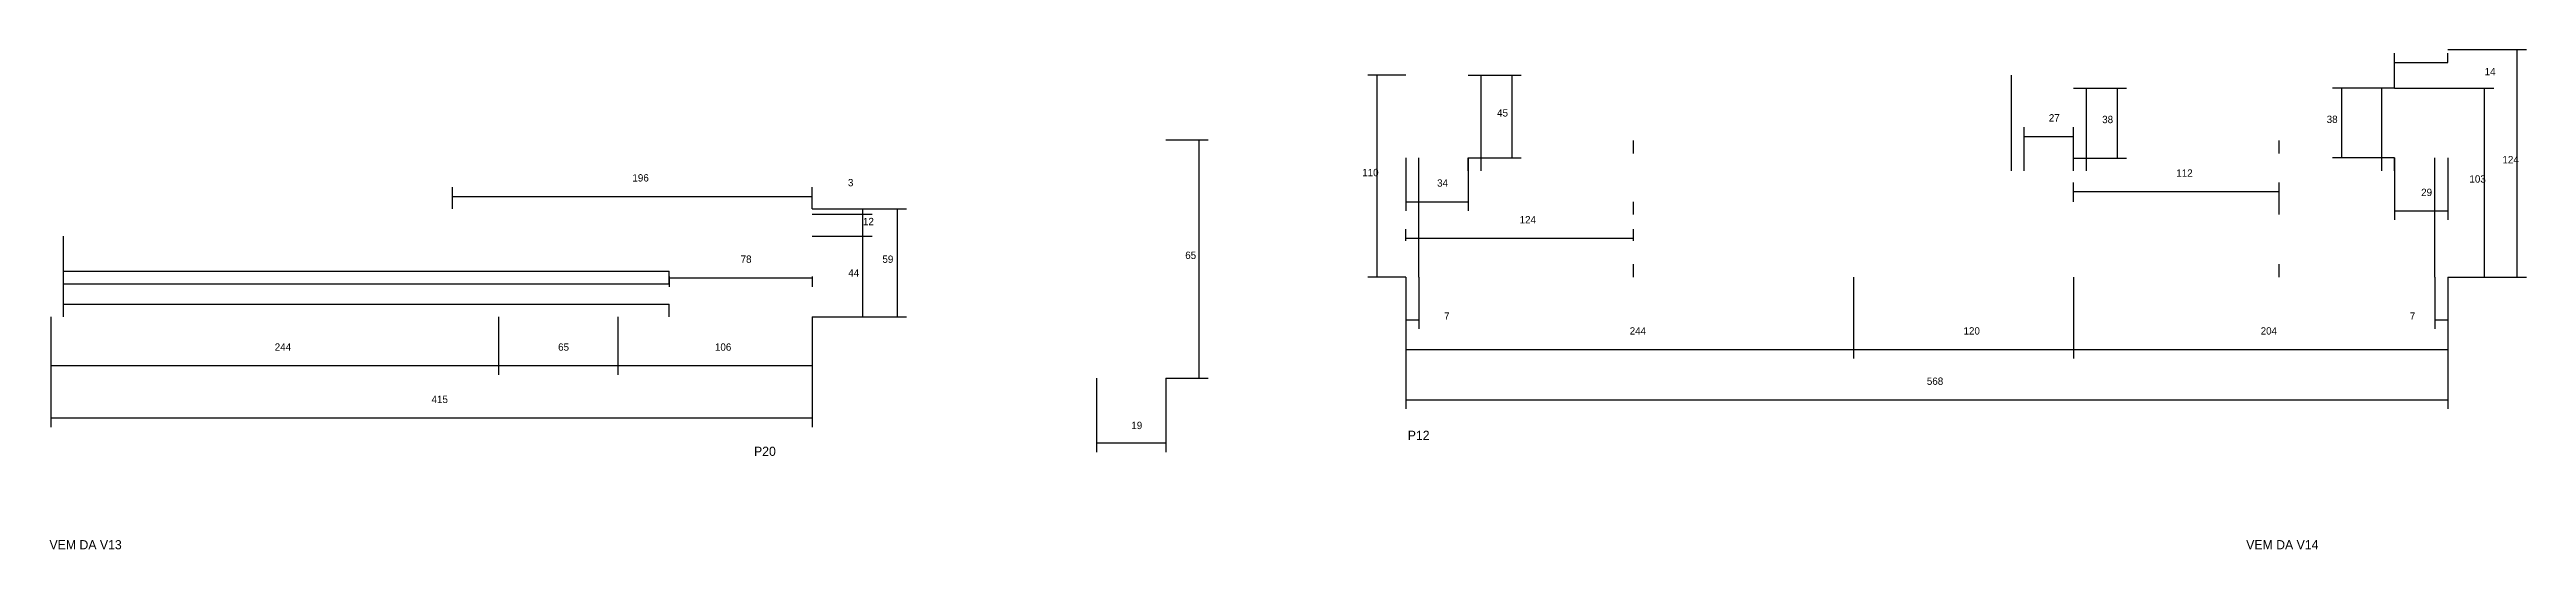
# Model space of a CAD drawing. Header units: metres. Extents: x -2848 to 22762, y -45195 to 1016.
# Drawn here: x 20575 to 21926, y -175 to 97 of the extents above; entities that cross this region are included whole.
import ezdxf

# ---------------------------------------------------------------- set-up
doc = ezdxf.new("R2010")
doc.units = ezdxf.units.M
for name, color, linetype in [('COTA', 4, 'Continuous'), ('Cota Seção (2x)', 4, 'Continuous'), ('NOMENCLATURA', 7, 'Continuous'), ('SARR_2.2x7', 40, 'Continuous'), ('Texto Seção', 7, 'Continuous')]:
    doc.layers.add(name, color=color, linetype=linetype)

msp = doc.modelspace()

# ---------------------------------------------------------------- texts
at = {"layer": 'COTA'}
for s, p in [('14', (21902.7, 83.3)), ('196', (20892.9, 25.4)), ('110', (21290.8, 28.3)), ('103', (21894.4, 24.8)), ('3', (21010.4, 22.8)), ('12', (21018.6, 1.6)), ('65', (21194.3, -16.8)), ('78', (20951.9, -18.9)), ('44', (21010.6, -26.4)), ('59', (21029.2, -18.9)), ('7', (21335.4, -49.9)), ('244', (21436.6, -58)), ('120', (21618.6, -58)), ('7', (21861.9, -49.9)), ('244', (20697.9, -66.8)), ('65', (20852.4, -66.8)), ('106', (20937.9, -66.8)), ('415', (20783.4, -95.3)), ('19', (21164.9, -109.5))]:
    msp.add_text(s, height=4, dxfattribs=at).set_placement(p)
at = {"layer": 'Cota Seção (2x)'}
for s, p in [('45', (21364.3, 60.8)), ('27', (21665.1, 58.1)), ('38', (21694.2, 57.2)), ('38', (21816.6, 57.3)), ('112', (21734.6, 28)), ('124', (21912.4, 35.3)), ('34', (21331.6, 22.6)), ('29', (21868.1, 17.5)), ('124', (21376.6, 2.6)), ('204', (21780.6, -58)), ('568', (21598.6, -85.4))]:
    msp.add_text(s, height=4, dxfattribs=at).set_placement(p)
at = {"layer": 'NOMENCLATURA'}
for s, p in [('P20', (20959.2, -124.1)), ('P12', (21315.6, -115.4))]:
    msp.add_text(s, height=5, dxfattribs=at).set_placement(p)
at = {"layer": 'Texto Seção'}
for s, p in [('VEM DA V13', (20575.1, -175)), ('VEM DA V14', (21772.7, -175))]:
    msp.add_text(s, height=5, dxfattribs=at).set_placement(p)

# ---------------------------------------------------------------- linework, layer by layer
at = {"layer": 'COTA'}
for p, q in [((21853.6, 76.3), (21853.6, 95.3)), ((21882.6, 90.3), (21882.6, 95.3)), ((21314.6, 83.3), (21293.9, 83.3)), ((21298.9, -26.7), (21298.9, 83.3)), ((21853.6, 90.3), (21882.6, 90.3)), ((21853.6, 76.3), (21907.7, 76.3)), ((21902.7, -26.7), (21902.7, 76.3)), ((21183.8, 48.2), (21206.8, 48.2)), ((21201.8, -81.8), (21201.8, 48.2)), ((20794.9, 10.6), (20794.9, 22.3)), ((20794.9, 17.3), (20990.9, 17.3)), ((20990.9, 10.6), (20990.9, 22.3)), ((20990.9, 10.6), (21042.4, 10.6)), ((20990.9, 10.6), (21023.6, 10.6)), ((20990.9, 7.6), (21023.6, 7.6)), ((20990.9, 7.6), (21023.6, 7.6)), ((21018.6, 7.6), (21018.6, 10.6)), ((21018.6, -4.4), (21018.6, 7.6)), ((21037.4, -48.4), (21037.4, 10.6)), ((20990.9, -4.4), (21023.6, -4.4)), ((20990.9, -4.4), (21023.6, -4.4)), ((21018.6, -48.4), (21018.6, -4.4)), ((20912.9, -26.4), (20912.9, -32)), ((20912.9, -27), (20990.9, -27)), ((20990.9, -26.4), (20990.9, -32)), ((21314.6, -26.7), (21293.9, -26.7)), ((21314.6, -26.7), (21314.6, -71.1)), ((21314.6, -26.7), (21314.6, -54.9)), ((21321.6, -26.7), (21321.6, -54.9)), ((21558.6, -26.7), (21558.6, -71.1)), ((21558.6, -26.7), (21558.6, -71.1)), ((21678.6, -26.7), (21678.6, -71.1)), ((21875.6, -26.7), (21875.6, -54.9)), ((21882.6, -26.7), (21907.7, -26.7)), ((21882.6, -26.7), (21882.6, -54.9)), ((20575.9, -48.4), (20575.9, -79.9)), ((20575.9, -48.4), (20575.9, -108.4)), ((20819.9, -48.4), (20819.9, -79.9)), ((20819.9, -48.4), (20819.9, -79.9)), ((20884.9, -48.4), (20884.9, -79.9)), ((20884.9, -48.4), (20884.9, -79.9)), ((20990.9, -48.4), (20990.9, -79.9)), ((20990.9, -48.4), (20990.9, -108.4)), ((20990.9, -48.4), (21023.6, -48.4)), ((20990.9, -48.4), (21042.4, -48.4)), ((21314.6, -49.9), (21321.6, -49.9)), ((21875.6, -49.9), (21882.6, -49.9)), ((21314.6, -66.1), (21558.6, -66.1)), ((21558.6, -66.1), (21678.6, -66.1)), ((20575.9, -74.9), (20819.9, -74.9)), ((20819.9, -74.9), (20884.9, -74.9)), ((20884.9, -74.9), (20990.9, -74.9)), ((21145.9, -81.8), (21145.9, -122)), ((21183.8, -81.8), (21183.8, -122)), ((21183.8, -81.8), (21206.8, -81.8)), ((20575.9, -103.4), (20990.9, -103.4)), ((21145.9, -117), (21183.8, -117))]:
    msp.add_line(p, q, dxfattribs=at)
at = {"layer": 'Cota Seção (2x)'}
for p, q in [((21882.6, 97.3), (21925.5, 97.3)), ((21920.5, -26.7), (21920.5, 97.3)), ((21348.6, 83.3), (21377.5, 83.3)), ((21372.5, 38.3), (21372.5, 83.3)), ((21678.6, 76.3), (21707.5, 76.3)), ((21702.5, 38.2), (21702.5, 76.3)), ((21853.6, 76.3), (21819.8, 76.3)), ((21824.8, 38.3), (21824.8, 76.3)), ((21651.6, 38.2), (21651.6, 55)), ((21678.6, 38.2), (21678.6, 55)), ((21651.6, 50), (21678.6, 50)), ((21314.6, 38.3), (21314.6, 9.4)), ((21348.6, 38.3), (21377.5, 38.3)), ((21348.6, 38.3), (21348.6, 9.4)), ((21678.6, 38.2), (21707.5, 38.2)), ((21853.6, 38.3), (21819.8, 38.3)), ((21853.6, 38.3), (21853.6, 4.5)), ((21882.6, 38.3), (21882.6, 4.5)), ((21314.6, 14.4), (21348.6, 14.4)), ((21678.6, 14.4), (21678.6, 24.9)), ((21678.6, 19.9), (21790.6, 19.9)), ((21790.6, 14.4), (21790.6, 24.9)), ((21853.6, 9.5), (21882.6, 9.5)), ((21314.6, -6.9), (21314.6, -0.5)), ((21314.6, -5.5), (21438.6, -5.5)), ((21438.6, -6.9), (21438.6, -0.5)), ((21314.6, -26.7), (21314.6, -98.5)), ((21678.6, -26.7), (21678.6, -71.1)), ((21882.6, -26.7), (21925.5, -26.7)), ((21882.6, -26.7), (21882.6, -71.1)), ((21882.6, -26.7), (21882.6, -98.5)), ((21678.6, -66.1), (21882.6, -66.1)), ((21314.6, -93.5), (21882.6, -93.5))]:
    msp.add_line(p, q, dxfattribs=at)
at = {"layer": 'SARR_2.2x7'}
for p, q in [((21355.6, 31.3), (21355.6, 83.3)), ((21644.7, 31.2), (21644.7, 83.3)), ((21685.6, 31.2), (21685.6, 76.3)), ((21846.6, 31.3), (21846.6, 76.3)), ((21438.6, 40.7), (21438.6, 47.7)), ((21790.6, 40.7), (21790.6, 47.7)), ((21321.6, -26.7), (21321.6, 38.3)), ((21348.6, 31.3), (21348.6, 38.3)), ((21651.6, 31.2), (21651.6, 38.2)), ((21678.6, 31.2), (21678.6, 38.2)), ((21853.6, 31.3), (21853.6, 38.3)), ((21875.6, -26.7), (21875.6, 38.3)), ((21438.6, 7.4), (21438.6, 14.4)), ((21790.6, 7.4), (21790.6, 14.4)), ((20582.8, -48.4), (20582.8, -4.4)), ((20582.8, -23.4), (20819.9, -23.4)), ((20819.9, -23.4), (20884.9, -23.4)), ((20884.9, -23.4), (20912.9, -23.4)), ((20912.9, -30.4), (20912.9, -23.4)), ((21438.6, -26.7), (21438.6, -19.7)), ((21790.6, -26.7), (21790.6, -19.7)), ((20582.8, -30.4), (20819.9, -30.4)), ((20819.9, -30.4), (20884.9, -30.4)), ((20884.9, -30.4), (20912.9, -30.4)), ((20582.8, -41.4), (20819.9, -41.4)), ((20819.9, -41.4), (20884.9, -41.4)), ((20884.9, -41.4), (20912.9, -41.4)), ((20912.9, -48.4), (20912.9, -41.4))]:
    msp.add_line(p, q, dxfattribs=at)

msp.set_redraw_order([(e.dxf.handle, doc.entitydb.next_handle()) for e in msp.query("TEXT MTEXT ATTDEF DIMENSION ARC_DIMENSION")])  # texts and dimensions are drawn at this point

doc.saveas('drawing.dxf')
